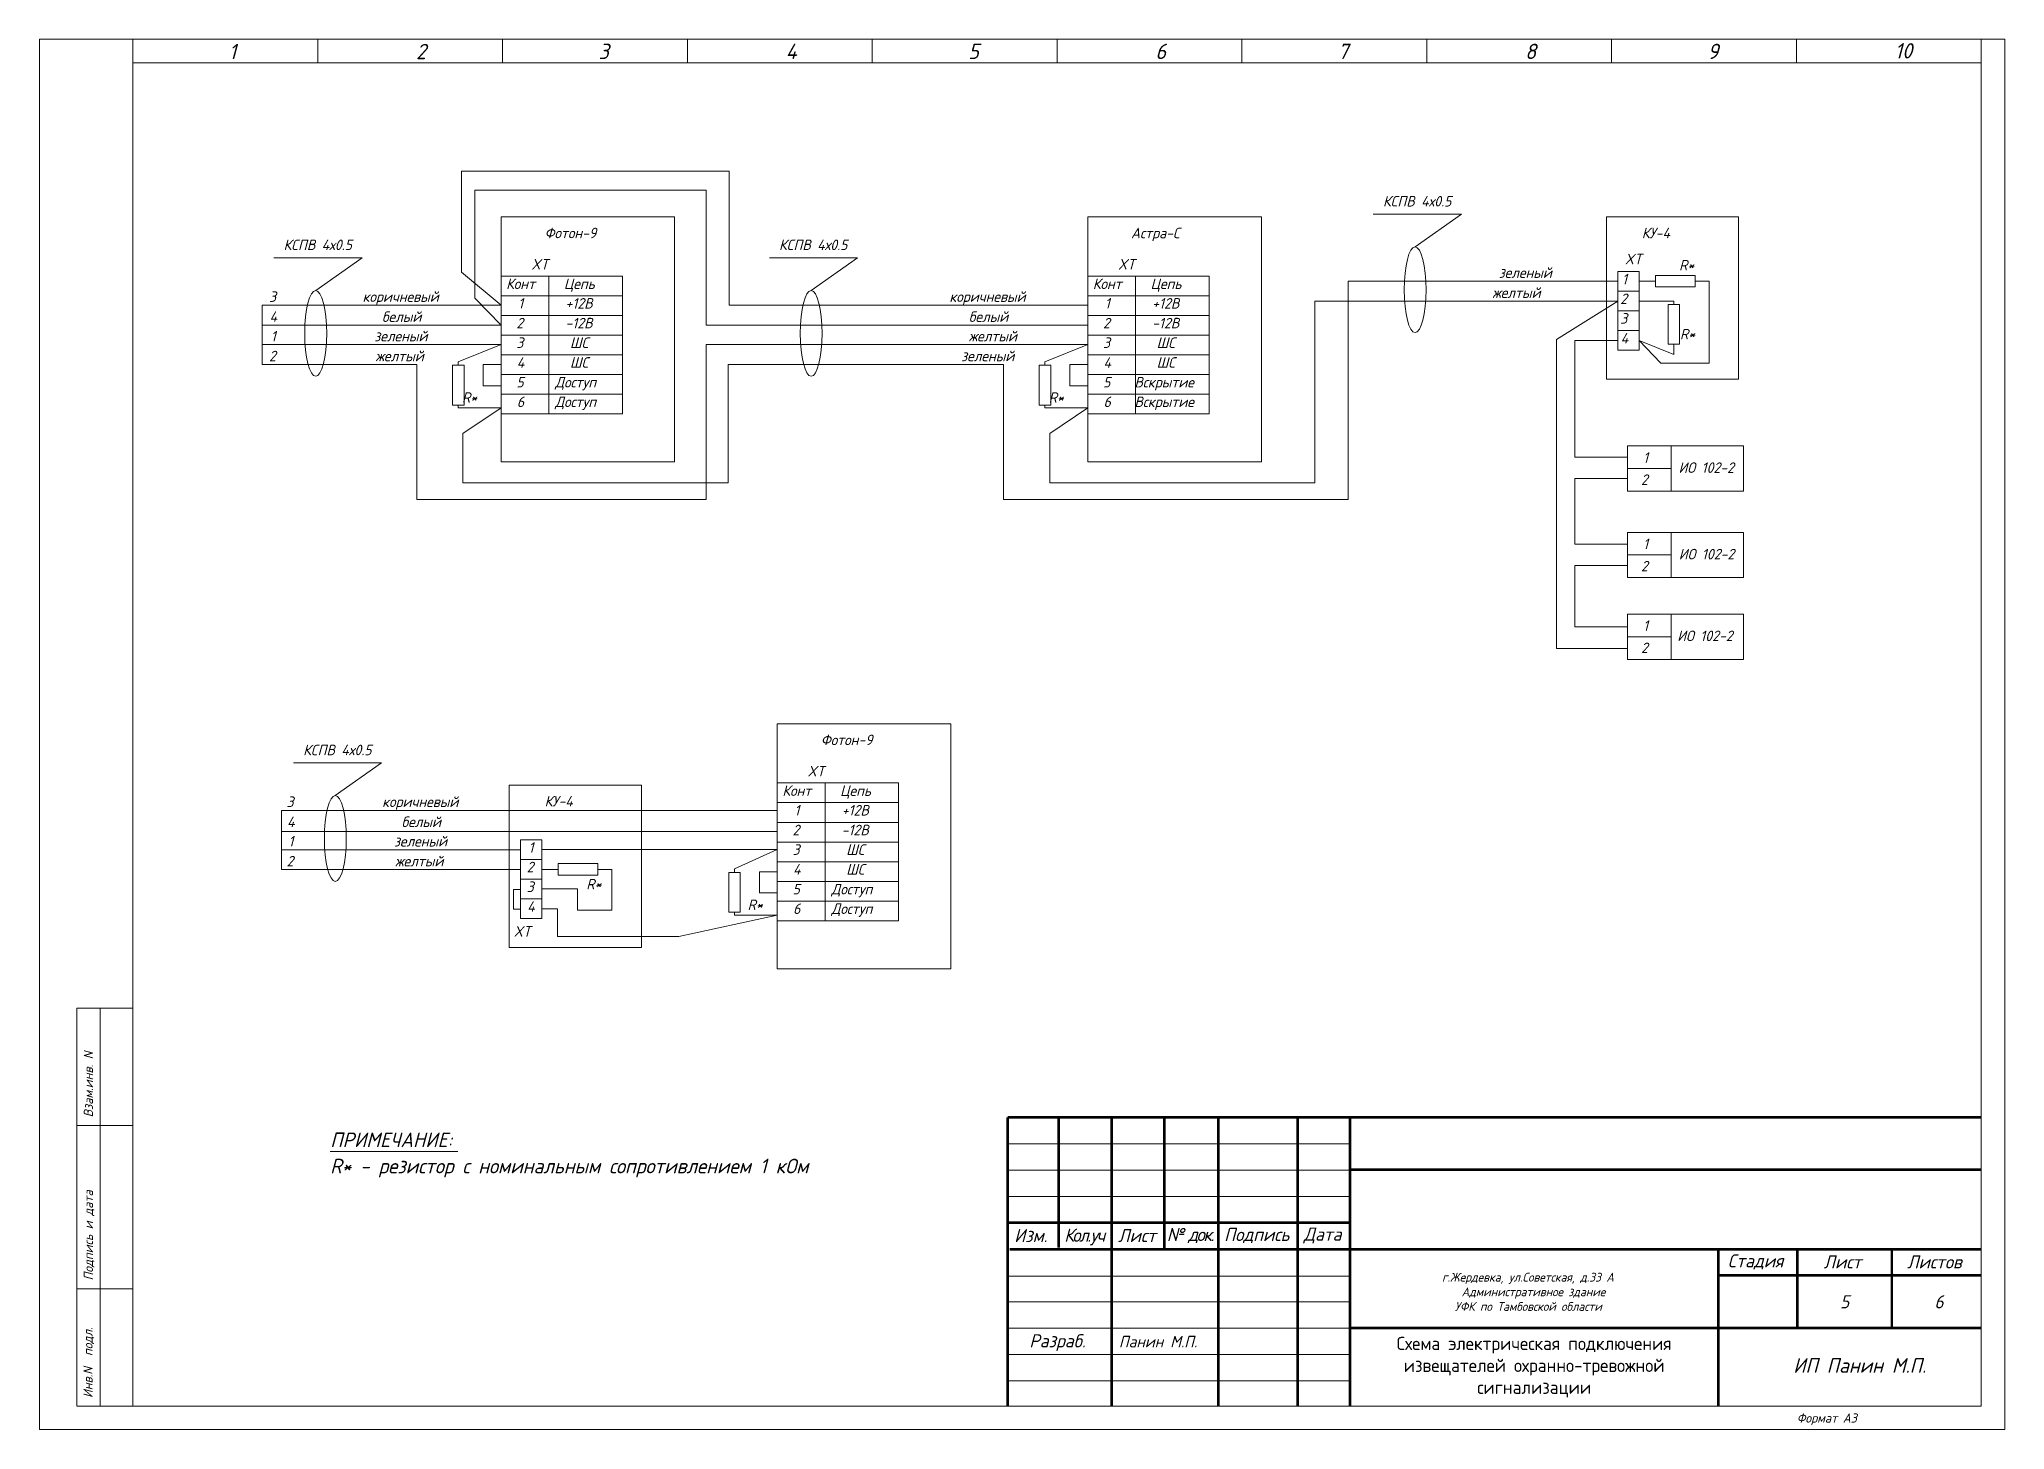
# Model space of a CAD drawing. Header units: inches. Extents: x 859 to 2631, y 393 to 1752.
# Drawn here: x 2486.8 to 2621.2, y 1148.6 to 1243.7 of the extents above; entities that cross this region are included whole.
import ezdxf

# ---------------------------------------------------------------- set-up
doc = ezdxf.new("R2010")
doc.units = ezdxf.units.IN
doc.header["$MEASUREMENT"] = 0
doc.linetypes.add('Caddy_Solid', pattern=[0])
doc.layers.add('DESC', color=7, linetype='Continuous')
doc.styles.get("Standard").update_dxf_attribs({"font": 'GOST_Common Italic_0.ttf'})

msp = doc.modelspace()

# ---------------------------------------------------------------- texts
at = {"layer": 'DESC', "lineweight": 15}
for s, height, p in [('1', 1.05, (2499.78, 1242.31)), ('2', 1.05, (2512.58, 1242.31)), ('3', 1.05, (2525.06, 1242.32)), ('4', 1.05, (2537.86, 1242.32)), ('5', 1.05, (2550.34, 1242.32)), ('6', 1.05, (2563.14, 1242.32)), ('7', 1.05, (2575.62, 1242.32)), ('8', 1.05, (2588.42, 1242.32)), ('9', 1.05, (2600.9, 1242.32)), ('10', 1.048, (2613.7, 1242.36)), ('Формат А3', 0.629, (2607, 1149.11))]:
    msp.add_text(s, height=height, dxfattribs=at).set_placement(p)
for s, p in [('Взам.инв. N', (2490.49, 1169.98)), ('Подпись и дата', (2490.49, 1158.83)), ('Инв.N  подл.', (2490.46, 1150.8))]:
    msp.add_text(s, height=0.6288, rotation=90, dxfattribs=at).set_placement(p)
at = {"layer": 'DESC', "color": 0, "lineweight": 15, "attachment_point": 1}
for s, width, heights, insert, char_height in [('КСПВ 4х0.5', 11.8019, [0.819], (2578.7, 1232.96), 0.72), ('КСПВ 4х0.5', 7.3081, [1.09], (2503.52, 1229.98), 0.72), ('\\pi2.981;Фотон-9', 9.8953, [1.61], (2518.39, 1230.79), 0.72), ('КСПВ 4х0.5', 9.4651, [1.09], (2537.4, 1229.98), 0.72), ('\\pi2.96136;Астра-С', 9.8953, [1.61], (2558.51, 1230.79), 0.72), ('\\pi2.78066;КУ-4', 7.7595, [1.61], (2593.62, 1230.79), 0.72), ('\\pi1.31405;XT', 2.603, [4.06], (2519.15, 1228.65), 0.72), ('\\pi1.31405;XT', 2.603, [4.06], (2559.27, 1228.65), 0.72), ('\\pi1.31405;XT', 2.603, [4.06], (2593.93, 1229.01), 0.72), ('\\pi0.80102;R*', 2.603, [4.06], (2598.15, 1228.59), 0.72), ('\\pi0.35132;Конт', 2.603, [4.06], (2518.39, 1227.32), 0.72), ('\\pi1.02068;Цепь', 4.1599, [4.06], (2521.67, 1227.32), 0.72), ('\\pi0.35132;Конт', 2.603, [4.06], (2558.51, 1227.32), 0.72), ('\\pi1.02068;Цепь', 4.1599, [4.06], (2561.79, 1227.32), 0.72), ('зеленый', 2.603, [0.786], (2586.62, 1228.08), 0.72), ('\\pi1.17084;1', 2.603, [4.06], (2593.88, 1227.64), 0.72), ('\\pi1.04621;3', 2.603, [0.786], (2501.48, 1226.44), 0.72), ('\\pi-1.32761;коричневый', 2.603, [0.786], (2510.25, 1226.44), 0.72), ('\\pi1.17084;1', 2.603, [4.06], (2518.39, 1225.98), 0.72), ('\\pi1.12649;+12В', 4.1599, [4.06], (2521.67, 1225.98), 0.72), ('\\pi-1.32761;коричневый', 2.603, [0.786], (2550.38, 1226.44), 0.72), ('\\pi1.17084;1', 2.603, [4.06], (2558.51, 1225.98), 0.72), ('\\pi1.12649;+12В', 4.1599, [4.06], (2561.79, 1225.98), 0.72), ('\\pi-0.43252;желтый', 2.603, [0.786], (2586.62, 1226.71), 0.72), ('\\pi1.04593;2', 2.603, [4.06], (2593.88, 1226.29), 0.72), ('\\pi1.07921;4', 2.603, [0.786], (2501.48, 1225.07), 0.72), ('белый', 2.603, [0.786], (2510.25, 1225.07), 0.72), ('\\pi1.04593;2', 2.603, [4.06], (2518.39, 1224.63), 0.72), ('\\pi1.12186;-12В', 4.1599, [4.06], (2521.67, 1224.63), 0.72), ('белый', 2.603, [0.786], (2550.38, 1225.07), 0.72), ('\\pi1.04593;2', 2.603, [4.06], (2558.51, 1224.63), 0.72), ('\\pi1.12186;-12В', 4.1599, [4.06], (2561.79, 1224.63), 0.72), ('\\pi1.04621;3', 2.603, [4.06], (2593.88, 1224.95), 0.72), ('\\pi1.17084;1', 2.603, [0.786], (2501.48, 1223.74), 0.72), ('\\pi-0.52088;зеленый', 2.603, [0.786], (2510.25, 1223.74), 0.72), ('\\pi1.04621;3', 2.603, [4.06], (2518.39, 1223.29), 0.72), ('\\pi1.43549;ШС', 4.1599, [4.06], (2521.67, 1223.29), 0.72), ('желтый', 2.603, [0.786], (2550.38, 1223.74), 0.72), ('\\pi1.04621;3', 2.603, [4.06], (2558.51, 1223.29), 0.72), ('\\pi1.43549;ШС', 4.1599, [4.06], (2561.79, 1223.29), 0.72), ('\\pi1.07921;4', 2.603, [4.06], (2593.88, 1223.6), 0.72), ('\\pi0.80102;R*', 2.603, [4.06], (2598.21, 1223.88), 0.72), ('\\pi1.04593;2', 2.603, [0.786], (2501.48, 1222.38), 0.72), ('\\pi-0.43252;желтый', 2.603, [0.786], (2510.25, 1222.38), 0.72), ('\\pi1.07921;4', 2.603, [4.06], (2518.39, 1221.94), 0.72), ('\\pi1.43549;ШС', 4.1599, [4.06], (2521.67, 1221.94), 0.72), ('\\pi-0.52088;зеленый', 2.603, [0.786], (2550.38, 1222.38), 0.72), ('\\pi1.07921;4', 2.603, [4.06], (2558.51, 1221.94), 0.72), ('\\pi1.43549;ШС', 4.1599, [4.06], (2561.79, 1221.94), 0.72), ('\\pi1.04839;5', 2.603, [4.06], (2518.39, 1220.59), 0.72), ('\\pi0.41768;Доступ', 4.1599, [4.06], (2521.67, 1220.59), 0.72), ('\\pi1.04839;5', 2.603, [4.06], (2558.51, 1220.59), 0.72), ('\\pi-0.08632;Вскрытие', 4.1599, [4.06], (2561.79, 1220.59), 0.72), ('\\pi0.80102;R*', 2.603, [4.06], (2514.92, 1219.54), 0.72), ('\\pi1.08384;6', 2.603, [4.06], (2518.39, 1219.25), 0.72), ('\\pi0.41768;Доступ', 4.1599, [4.06], (2521.67, 1219.25), 0.72), ('\\pi0.80102;R*', 2.603, [4.06], (2555.04, 1219.54), 0.72), ('\\pi1.08384;6', 2.603, [4.06], (2558.51, 1219.25), 0.72), ('\\pi-0.08632;Вскрытие', 4.1599, [4.06], (2561.79, 1219.25), 0.72), ('\\pi1.17084;1', 2.603, [4.06], (2595.32, 1215.44), 0.72), ('\\pi1.04593;2', 2.603, [4.06], (2595.3, 1213.93), 0.72), ('\\pi0.27252;ИО 102-2', 4.4347, [3.31], (2598.64, 1214.75), 0.72), ('\\pi1.17084;1', 2.603, [4.06], (2595.32, 1209.54), 0.72), ('\\pi0.27252;ИО 102-2', 4.4347, [3.31], (2598.66, 1208.84), 0.72), ('\\pi1.04593;2', 2.603, [4.06], (2595.3, 1208.02), 0.72), ('\\pi1.17084;1', 2.603, [4.06], (2595.32, 1203.95), 0.72), ('\\pi0.27252;ИО 102-2', 4.4347, [3.31], (2598.55, 1203.25), 0.72), ('\\pi1.04593;2', 2.603, [4.06], (2595.3, 1202.43), 0.72), ('\\pi2.981;Фотон-9', 9.8953, [1.61], (2537.28, 1196.14), 0.72), ('\\pi1.31405;XT', 2.603, [4.06], (2538.04, 1194), 0.72), ('\\pi0.35132;Конт', 2.603, [4.06], (2537.28, 1192.67), 0.72), ('\\pi1.02068;Цепь', 4.1599, [4.06], (2540.56, 1192.67), 0.72), ('\\pi1.04621;3', 2.603, [0.786], (2502.68, 1191.91), 0.72), ('\\pi-1.32761;коричневый', 2.603, [0.786], (2511.59, 1191.91), 0.72), ('\\pi2.78066;КУ-4', 7.7595, [1.61], (2518.59, 1191.95), 0.72), ('\\pi1.17084;1', 2.603, [4.06], (2537.28, 1191.33), 0.72), ('\\pi1.12649;+12В', 4.1599, [4.06], (2540.56, 1191.33), 0.72), ('\\pi1.07921;4', 2.603, [0.786], (2502.68, 1190.54), 0.72), ('белый', 2.603, [0.786], (2511.59, 1190.54), 0.72), ('\\pi1.04593;2', 2.603, [4.06], (2537.28, 1189.98), 0.72), ('\\pi1.12186;-12В', 4.1599, [4.06], (2540.56, 1189.98), 0.72), ('\\pi1.17084;1', 2.603, [0.786], (2502.68, 1189.21), 0.72), ('\\pi-0.52088;зеленый', 2.603, [0.786], (2511.59, 1189.21), 0.72), ('\\pi1.17084;1', 2.603, [4.06], (2519.1, 1188.79), 0.72), ('\\pi1.04621;3', 2.603, [4.06], (2537.28, 1188.64), 0.72), ('\\pi1.43549;ШС', 4.1599, [4.06], (2540.56, 1188.64), 0.72), ('\\pi1.04593;2', 2.603, [0.786], (2502.68, 1187.85), 0.72), ('\\pi-0.43252;желтый', 2.603, [0.786], (2511.59, 1187.85), 0.72), ('\\pi1.04593;2', 2.603, [4.06], (2519.1, 1187.45), 0.72), ('\\pi1.07921;4', 2.603, [4.06], (2537.28, 1187.29), 0.72), ('\\pi1.43549;ШС', 4.1599, [4.06], (2540.56, 1187.29), 0.72), ('\\pi1.04621;3', 2.603, [4.06], (2519.1, 1186.1), 0.72), ('\\pi0.80102;R*', 2.603, [4.06], (2523.42, 1186.28), 0.72), ('\\pi1.04839;5', 2.603, [4.06], (2537.28, 1185.94), 0.72), ('\\pi0.41768;Доступ', 4.1599, [4.06], (2540.56, 1185.94), 0.72), ('\\pi1.07921;4', 2.603, [4.06], (2519.1, 1184.75), 0.72), ('\\pi0.80102;R*', 2.603, [4.06], (2534.45, 1184.87), 0.72), ('\\pi1.08384;6', 2.603, [4.06], (2537.28, 1184.6), 0.72), ('\\pi0.41768;Доступ', 4.1599, [4.06], (2540.56, 1184.6), 0.72), ('\\pi1.31405;XT', 2.603, [4.06], (2517.95, 1183.05), 0.72), ('ПРИМЕЧАНИЕ:', 12.0546, [0.819], (2506.71, 1168.94), 1), ('R* - резистор с номинальным сопротивлением 1 кОм', 34.4536, [0.857], (2506.71, 1167.15), 1), ('\\pi23.39435;г.Жердевка, ул.Советская, д.33 А\\P\\pi24.36617; Административное здание \\P\\pi24.27003;УФК по Тамбовской области', 59.1919, [0], (2559.35, 1159.35), 0.6)]:
    msp.add_mtext_dynamic_manual_height_columns(s, width=width, gutter_width=1, heights=heights, dxfattribs=dict(at, insert=insert, char_height=char_height))
at = {"layer": 'DESC', "color": 0, "lineweight": 15}
note = msp.add_mtext_dynamic_manual_height_columns('КСПВ ', width=4.7916, gutter_width=1, heights=[0.819, 0], dxfattribs=dict(at, insert=(2504.86, 1195.45), char_height=0.72, attachment_point=1))
for column, words in zip(note.columns.linked_columns, ['4х0.5']):
    column.text = words
at = {"layer": 'DESC', "color": 0, "lineweight": 15, "char_height": 0.9, "attachment_point": 5}
for s, insert, width in [('Изм.', (2554.62, 1161.9), 3.4805), ('{\\T0.85;Кол.уч}', (2558.26, 1161.8), 3.6119), ('Лист', (2561.88, 1161.9), 3.6273), ('{\\T0.85;№ док.}', (2565.53, 1161.9), 3.6803), ('Подпись', (2570.07, 1161.9), 5.4), ('Дата', (2574.57, 1161.9), 3.6), ('Стадия', (2604.18, 1160.1), 5.4), ('Лист', (2610.12, 1160.1), 6.48), ('Листов', (2616.41, 1160.1), 6.0943), ('5', (2610.27, 1157.37), 6.4543), ('6', (2616.72, 1157.37), 6.4543), ('Разраб.', (2556.44, 1154.58), 7.0924)]:
    msp.add_mtext(s, dxfattribs=dict(at, insert=insert, width=width))
at = {"layer": 'DESC', "lineweight": 15, "attachment_point": 5}
for s, insert, char_height, width in [('Панин М.П.', (2563.32, 1154.65), 0.787, 6.3), ('{\\fGOST Common|b0|i0|c204|p34;Схема электрическая подключения извещателей охранно-тревожной сигнализации}', (2589.04, 1152.9), 0.9, 25.2)]:
    msp.add_mtext(s, dxfattribs=dict(at, insert=insert, char_height=char_height, width=width))
at = {"layer": 'DESC', "lineweight": 15, "insert": (2601.95, 1153.52), "char_height": 1, "attachment_point": 1}
msp.add_mtext_dynamic_manual_height_columns('\\pi4.80835;ИП Панин М.П.', width=17.9743, gutter_width=1, heights=[1.74], dxfattribs=at)

# ---------------------------------------------------------------- linework, layer by layer
at = {"layer": 'DESC', "linetype": 'Caddy_Solid', "lineweight": 15}
for p, q in [((2493.22, 1242.07), (2493.22, 1243.67)), ((2505.86, 1242.07), (2505.86, 1243.67)), ((2518.5, 1242.07), (2518.5, 1243.67)), ((2531.14, 1242.07), (2531.14, 1243.67)), ((2543.78, 1242.07), (2543.78, 1243.67)), ((2556.42, 1242.07), (2556.42, 1243.67)), ((2569.06, 1242.07), (2569.06, 1243.67)), ((2581.7, 1242.07), (2581.7, 1243.67)), ((2594.34, 1242.07), (2594.34, 1243.67)), ((2606.98, 1242.07), (2606.98, 1243.67)), ((2619.62, 1242.07), (2619.62, 1243.67)), ((2493.22, 1242.05), (2619.62, 1242.05)), ((2493.22, 1242.05), (2493.22, 1150.23)), ((2619.62, 1242.05), (2619.62, 1150.23)), ((2489.38, 1150.25), (2489.38, 1177.45)), ((2489.38, 1177.45), (2493.22, 1177.45)), ((2490.98, 1177.45), (2490.98, 1150.25)), ((2489.38, 1169.43), (2493.22, 1169.43)), ((2489.38, 1158.25), (2493.22, 1158.25)), ((2619.62, 1150.23), (2489.38, 1150.23))]:
    msp.add_line(p, q, dxfattribs=at)
at = {"layer": 'DESC', "color": 0, "lineweight": 15}
for p, q in [((2515.68, 1227.76), (2515.68, 1234.66)), ((2515.68, 1234.66), (2533.99, 1234.66)), ((2533.99, 1234.66), (2533.99, 1225.49)), ((2516.6, 1225.97), (2516.6, 1233.35)), ((2516.6, 1233.35), (2532.41, 1233.35)), ((2532.41, 1233.35), (2532.41, 1224.13)), ((2584.07, 1231.72), (2578.04, 1231.72)), ((2580.9, 1229.49), (2584.07, 1231.72)), ((2508.89, 1228.74), (2502.86, 1228.74)), ((2505.72, 1226.5), (2508.89, 1228.74)), ((2542.77, 1228.74), (2536.75, 1228.74)), ((2539.6, 1226.5), (2542.77, 1228.74)), ((2518.39, 1225.49), (2515.68, 1227.76)), ((2518.39, 1227.48), (2521.67, 1227.48)), ((2521.67, 1227.48), (2521.67, 1226.14)), ((2521.67, 1227.48), (2526.69, 1227.48)), ((2526.69, 1227.48), (2526.69, 1226.14)), ((2558.51, 1227.48), (2561.79, 1227.48)), ((2561.79, 1227.48), (2561.79, 1226.14)), ((2561.79, 1227.48), (2566.82, 1227.48)), ((2566.82, 1227.48), (2566.82, 1226.14)), ((2576.32, 1212.22), (2576.32, 1227.13)), ((2576.32, 1227.13), (2583.26, 1227.13)), ((2594.76, 1227.13), (2583.26, 1227.13)), ((2594.76, 1227.8), (2596.22, 1227.8)), ((2594.76, 1227.8), (2594.76, 1222.42)), ((2596.22, 1227.8), (2596.22, 1226.45)), ((2597.15, 1227.13), (2596.22, 1227.13)), ((2597.33, 1227.13), (2597.15, 1227.13)), ((2600.05, 1227.52), (2597.33, 1227.52)), ((2597.33, 1227.52), (2597.33, 1226.74)), ((2600.05, 1226.74), (2600.05, 1227.52)), ((2600.05, 1227.13), (2600.29, 1227.13)), ((2600.29, 1227.13), (2601.01, 1227.13)), ((2601.01, 1227.13), (2601.01, 1221.54)), ((2518.39, 1224.13), (2516.6, 1225.97)), ((2521.67, 1226.14), (2518.39, 1226.14)), ((2518.39, 1226.14), (2521.67, 1226.14)), ((2526.69, 1226.14), (2521.67, 1226.14)), ((2521.67, 1226.14), (2521.67, 1224.79)), ((2521.67, 1226.14), (2526.69, 1226.14)), ((2526.69, 1226.14), (2526.69, 1224.79)), ((2561.79, 1226.14), (2558.51, 1226.14)), ((2558.51, 1226.14), (2561.79, 1226.14)), ((2566.82, 1226.14), (2561.79, 1226.14)), ((2561.79, 1226.14), (2561.79, 1224.79)), ((2561.79, 1226.14), (2566.82, 1226.14)), ((2566.82, 1226.14), (2566.82, 1224.79)), ((2574.05, 1213.36), (2574.05, 1225.77)), ((2574.05, 1225.77), (2583.26, 1225.77)), ((2594.76, 1225.77), (2583.26, 1225.77)), ((2594.76, 1225.77), (2590.57, 1223.16)), ((2596.22, 1226.45), (2594.76, 1226.45)), ((2594.76, 1226.45), (2596.22, 1226.45)), ((2596.22, 1226.45), (2596.22, 1225.11)), ((2596.22, 1225.78), (2598.59, 1225.78)), ((2597.33, 1226.74), (2600.05, 1226.74)), ((2598.59, 1225.78), (2598.59, 1225.72)), ((2598.59, 1225.55), (2598.59, 1225.73)), ((2518.39, 1225.49), (2502.05, 1225.49)), ((2502.05, 1225.49), (2502.05, 1221.44)), ((2521.67, 1224.79), (2518.39, 1224.79)), ((2518.39, 1224.79), (2521.67, 1224.79)), ((2526.69, 1224.79), (2521.67, 1224.79)), ((2521.67, 1224.79), (2521.67, 1223.45)), ((2521.67, 1224.79), (2526.69, 1224.79)), ((2526.69, 1224.79), (2526.69, 1223.45)), ((2533.99, 1225.49), (2547.02, 1225.49)), ((2558.51, 1225.49), (2547.02, 1225.49)), ((2561.79, 1224.79), (2558.51, 1224.79)), ((2558.51, 1224.79), (2561.79, 1224.79)), ((2566.82, 1224.79), (2561.79, 1224.79)), ((2561.79, 1224.79), (2561.79, 1223.45)), ((2561.79, 1224.79), (2566.82, 1224.79)), ((2566.82, 1224.79), (2566.82, 1223.45)), ((2596.22, 1225.11), (2594.76, 1225.11)), ((2594.76, 1225.11), (2596.22, 1225.11)), ((2596.22, 1225.11), (2596.22, 1223.76)), ((2598.98, 1225.55), (2598.2, 1225.55)), ((2598.2, 1225.55), (2598.2, 1222.83)), ((2598.98, 1222.83), (2598.98, 1225.55)), ((2518.39, 1224.13), (2502.05, 1224.13)), ((2521.67, 1223.45), (2518.39, 1223.45)), ((2518.39, 1223.45), (2521.67, 1223.45)), ((2526.69, 1223.45), (2521.67, 1223.45)), ((2521.67, 1223.45), (2521.67, 1222.1)), ((2521.67, 1223.45), (2526.69, 1223.45)), ((2526.69, 1223.45), (2526.69, 1222.1)), ((2532.41, 1224.13), (2547.41, 1224.13)), ((2558.51, 1224.13), (2547.02, 1224.13)), ((2561.79, 1223.45), (2558.51, 1223.45)), ((2558.51, 1223.45), (2561.79, 1223.45)), ((2566.82, 1223.45), (2561.79, 1223.45)), ((2561.79, 1223.45), (2561.79, 1222.1)), ((2561.79, 1223.45), (2566.82, 1223.45)), ((2566.82, 1223.45), (2566.82, 1222.1)), ((2590.57, 1223.16), (2590.57, 1202.03)), ((2591.82, 1215.11), (2591.82, 1223.09)), ((2591.82, 1223.09), (2594.76, 1223.09)), ((2596.22, 1223.76), (2594.76, 1223.76)), ((2594.76, 1223.76), (2596.22, 1223.76)), ((2596.22, 1223.76), (2596.22, 1222.42)), ((2597.7, 1221.54), (2596.22, 1223.09)), ((2598.59, 1222.13), (2596.22, 1223.09)), ((2518.39, 1222.8), (2502.05, 1222.8)), ((2515.47, 1221.63), (2518.39, 1222.8)), ((2521.67, 1222.1), (2518.39, 1222.1)), ((2518.39, 1222.1), (2521.67, 1222.1)), ((2526.69, 1222.1), (2521.67, 1222.1)), ((2521.67, 1222.1), (2521.67, 1220.75)), ((2521.67, 1222.1), (2526.69, 1222.1)), ((2526.69, 1222.1), (2526.69, 1220.75)), ((2532.41, 1212.22), (2532.41, 1222.8)), ((2532.41, 1222.8), (2547.02, 1222.8)), ((2558.51, 1222.8), (2547.02, 1222.8)), ((2555.59, 1221.63), (2558.51, 1222.8)), ((2561.79, 1222.1), (2558.51, 1222.1)), ((2558.51, 1222.1), (2561.79, 1222.1)), ((2566.82, 1222.1), (2561.79, 1222.1)), ((2561.79, 1222.1), (2561.79, 1220.75)), ((2561.79, 1222.1), (2566.82, 1222.1)), ((2566.82, 1222.1), (2566.82, 1220.75)), ((2594.76, 1222.42), (2596.22, 1222.42)), ((2598.2, 1222.83), (2598.98, 1222.83)), ((2598.59, 1222.83), (2598.59, 1222.59)), ((2598.59, 1222.59), (2598.59, 1222.13)), ((2512.64, 1221.44), (2502.05, 1221.44)), ((2512.64, 1221.44), (2512.64, 1212.22)), ((2515.07, 1221.39), (2515.07, 1218.67)), ((2515.86, 1221.39), (2515.07, 1221.39)), ((2515.47, 1221.39), (2515.47, 1221.63)), ((2515.86, 1218.67), (2515.86, 1221.39)), ((2518.39, 1221.44), (2517.17, 1221.44)), ((2517.17, 1221.44), (2517.17, 1219.99)), ((2521.67, 1220.75), (2518.39, 1220.75)), ((2518.39, 1220.75), (2521.67, 1220.75)), ((2526.69, 1220.75), (2521.67, 1220.75)), ((2521.67, 1220.75), (2521.67, 1219.41)), ((2521.67, 1220.75), (2526.69, 1220.75)), ((2526.69, 1220.75), (2526.69, 1219.41)), ((2533.93, 1213.36), (2533.93, 1221.44)), ((2533.93, 1221.44), (2547.02, 1221.44)), ((2552.76, 1221.44), (2547.02, 1221.44)), ((2552.76, 1221.44), (2552.76, 1212.22)), ((2555.2, 1221.39), (2555.2, 1218.67)), ((2555.98, 1221.39), (2555.2, 1221.39)), ((2555.59, 1221.39), (2555.59, 1221.63)), ((2555.98, 1218.67), (2555.98, 1221.39)), ((2558.51, 1221.44), (2557.3, 1221.44)), ((2557.3, 1221.44), (2557.3, 1219.99)), ((2561.79, 1220.75), (2558.51, 1220.75)), ((2558.51, 1220.75), (2561.79, 1220.75)), ((2566.82, 1220.75), (2561.79, 1220.75)), ((2561.79, 1220.75), (2561.79, 1219.41)), ((2561.79, 1220.75), (2566.82, 1220.75)), ((2566.82, 1220.75), (2566.82, 1219.41)), ((2601.01, 1221.54), (2597.7, 1221.54)), ((2517.17, 1219.99), (2518.39, 1219.99)), ((2521.67, 1219.41), (2518.39, 1219.41)), ((2518.39, 1219.41), (2521.67, 1219.41)), ((2526.69, 1219.41), (2521.67, 1219.41)), ((2521.67, 1219.41), (2521.67, 1218.06)), ((2521.67, 1219.41), (2526.69, 1219.41)), ((2526.69, 1219.41), (2526.69, 1218.06)), ((2557.3, 1219.99), (2558.51, 1219.99)), ((2561.79, 1219.41), (2558.51, 1219.41)), ((2558.51, 1219.41), (2561.79, 1219.41)), ((2566.82, 1219.41), (2561.79, 1219.41)), ((2561.79, 1219.41), (2561.79, 1218.06)), ((2561.79, 1219.41), (2566.82, 1219.41)), ((2566.82, 1219.41), (2566.82, 1218.06)), ((2515.07, 1218.67), (2515.86, 1218.67)), ((2515.47, 1218.67), (2515.47, 1218.48)), ((2515.47, 1218.48), (2518.39, 1218.48)), ((2518.39, 1218.48), (2515.78, 1216.72)), ((2521.67, 1218.06), (2518.39, 1218.06)), ((2526.69, 1218.06), (2521.67, 1218.06)), ((2555.2, 1218.67), (2555.98, 1218.67)), ((2555.59, 1218.67), (2555.59, 1218.48)), ((2555.59, 1218.48), (2558.51, 1218.48)), ((2558.51, 1218.48), (2555.91, 1216.72)), ((2561.79, 1218.06), (2558.51, 1218.06)), ((2566.82, 1218.06), (2561.79, 1218.06)), ((2515.78, 1216.72), (2515.78, 1213.36)), ((2555.91, 1216.72), (2555.91, 1213.36)), ((2595.43, 1215.11), (2591.82, 1215.11)), ((2591.82, 1209.15), (2591.82, 1213.65)), ((2591.82, 1213.65), (2595.43, 1213.65)), ((2595.43, 1214.32), (2598.4, 1214.32)), ((2515.78, 1213.36), (2533.93, 1213.36)), ((2555.91, 1213.36), (2574.05, 1213.36)), ((2512.64, 1212.22), (2532.41, 1212.22)), ((2552.76, 1212.22), (2576.32, 1212.22)), ((2595.43, 1209.15), (2591.82, 1209.15)), ((2595.43, 1208.42), (2598.4, 1208.42)), ((2591.82, 1203.51), (2591.82, 1207.69)), ((2591.82, 1207.69), (2595.43, 1207.69)), ((2595.43, 1203.51), (2591.82, 1203.51)), ((2590.57, 1202.03), (2595.43, 1202.03)), ((2595.43, 1202.83), (2598.4, 1202.83)), ((2510.22, 1194.21), (2504.2, 1194.21)), ((2507.06, 1191.97), (2510.22, 1194.21)), ((2537.28, 1192.84), (2540.56, 1192.84)), ((2540.56, 1192.84), (2540.56, 1191.49)), ((2540.56, 1192.84), (2545.58, 1192.84)), ((2545.58, 1192.84), (2545.58, 1191.49)), ((2537.28, 1190.96), (2503.39, 1190.96)), ((2503.39, 1190.96), (2503.39, 1186.91)), ((2540.56, 1191.49), (2537.28, 1191.49)), ((2537.28, 1191.49), (2540.56, 1191.49)), ((2545.58, 1191.49), (2540.56, 1191.49)), ((2540.56, 1191.49), (2540.56, 1190.14)), ((2540.56, 1191.49), (2545.58, 1191.49)), ((2545.58, 1191.49), (2545.58, 1190.14)), ((2537.28, 1189.52), (2503.39, 1189.52)), ((2540.56, 1190.14), (2537.28, 1190.14)), ((2537.28, 1190.14), (2540.56, 1190.14)), ((2545.58, 1190.14), (2540.56, 1190.14)), ((2540.56, 1190.14), (2540.56, 1188.8)), ((2540.56, 1190.14), (2545.58, 1190.14)), ((2545.58, 1190.14), (2545.58, 1188.8)), ((2519.73, 1188.27), (2503.39, 1188.27)), ((2519.73, 1188.95), (2521.19, 1188.95)), ((2519.73, 1188.95), (2519.73, 1183.57)), ((2521.19, 1188.95), (2521.19, 1187.61)), ((2521.19, 1188.28), (2537.28, 1188.28)), ((2534.36, 1186.96), (2537.28, 1188.28)), ((2540.56, 1188.8), (2537.28, 1188.8)), ((2537.28, 1188.8), (2540.56, 1188.8)), ((2545.58, 1188.8), (2540.56, 1188.8)), ((2540.56, 1188.8), (2540.56, 1187.45)), ((2540.56, 1188.8), (2545.58, 1188.8)), ((2545.58, 1188.8), (2545.58, 1187.45)), ((2519.73, 1186.91), (2503.39, 1186.91)), ((2521.19, 1187.61), (2519.73, 1187.61)), ((2519.73, 1187.61), (2521.19, 1187.61)), ((2521.19, 1187.61), (2521.19, 1186.26)), ((2522.11, 1186.93), (2521.19, 1186.93)), ((2522.3, 1186.93), (2522.11, 1186.93)), ((2525.02, 1187.33), (2522.3, 1187.33)), ((2522.3, 1187.33), (2522.3, 1186.54)), ((2525.02, 1186.54), (2525.02, 1187.33)), ((2525.02, 1186.93), (2525.26, 1186.93)), ((2525.26, 1186.93), (2525.98, 1186.93)), ((2525.98, 1186.93), (2525.98, 1184.14)), ((2534.36, 1186.72), (2534.36, 1186.96)), ((2537.28, 1186.77), (2536.06, 1186.77)), ((2536.06, 1186.77), (2536.06, 1185.33)), ((2540.56, 1187.45), (2537.28, 1187.45)), ((2537.28, 1187.45), (2540.56, 1187.45)), ((2545.58, 1187.45), (2540.56, 1187.45)), ((2540.56, 1187.45), (2540.56, 1186.1)), ((2540.56, 1187.45), (2545.58, 1187.45)), ((2545.58, 1187.45), (2545.58, 1186.1)), ((2519.73, 1185.56), (2519.24, 1185.56)), ((2519.24, 1185.56), (2519.24, 1184.21)), ((2521.19, 1186.26), (2519.73, 1186.26)), ((2519.73, 1186.26), (2521.19, 1186.26)), ((2521.19, 1186.26), (2521.19, 1184.91)), ((2523.62, 1185.59), (2521.19, 1185.59)), ((2522.3, 1186.54), (2525.02, 1186.54)), ((2523.62, 1184.14), (2523.62, 1185.59)), ((2533.96, 1186.72), (2533.96, 1184)), ((2534.75, 1186.72), (2533.96, 1186.72)), ((2534.75, 1184), (2534.75, 1186.72)), ((2540.56, 1186.1), (2537.28, 1186.1)), ((2537.28, 1186.1), (2540.56, 1186.1)), ((2545.58, 1186.1), (2540.56, 1186.1)), ((2540.56, 1186.1), (2540.56, 1184.76)), ((2540.56, 1186.1), (2545.58, 1186.1)), ((2545.58, 1186.1), (2545.58, 1184.76)), ((2519.24, 1184.21), (2519.73, 1184.21)), ((2521.19, 1184.91), (2519.73, 1184.91)), ((2519.73, 1184.91), (2521.19, 1184.91)), ((2521.19, 1184.91), (2521.19, 1183.57)), ((2521.19, 1184.24), (2522.26, 1184.24)), ((2522.26, 1184.24), (2522.26, 1182.35)), ((2525.98, 1184.14), (2523.62, 1184.14)), ((2536.06, 1185.33), (2537.28, 1185.33)), ((2540.56, 1184.76), (2537.28, 1184.76)), ((2537.28, 1184.76), (2540.56, 1184.76)), ((2545.58, 1184.76), (2540.56, 1184.76)), ((2540.56, 1184.76), (2540.56, 1183.41)), ((2540.56, 1184.76), (2545.58, 1184.76)), ((2545.58, 1184.76), (2545.58, 1183.41)), ((2519.73, 1183.57), (2521.19, 1183.57)), ((2530.56, 1182.35), (2537.28, 1183.81)), ((2533.96, 1184), (2534.75, 1184)), ((2534.36, 1184), (2534.36, 1183.81)), ((2534.36, 1183.81), (2537.28, 1183.81)), ((2540.56, 1183.41), (2537.28, 1183.41)), ((2545.58, 1183.41), (2540.56, 1183.41)), ((2522.26, 1182.35), (2530.56, 1182.35)), ((2506.71, 1167.64), (2515.43, 1167.64))]:
    msp.add_line(p, q, dxfattribs=at)
at = {"layer": 'DESC', "color": 7, "lineweight": 15}
for p, q in [((2553.04, 1168.17), (2576.44, 1168.17)), ((2553.04, 1166.37), (2576.44, 1166.37)), ((2553.04, 1157.37), (2576.44, 1157.37)), ((2553.04, 1155.57), (2576.44, 1155.57)), ((2553.04, 1153.77), (2576.44, 1153.77)), ((2553.02, 1151.97), (2576.44, 1151.97))]:
    msp.add_line(p, q, dxfattribs=at)
at = {"layer": 'DESC', "color": 7, "linetype": 'Continuous', "lineweight": 15}
for p, q in [((2553.11, 1164.57), (2576.47, 1164.57)), ((2553.11, 1159.13), (2576.37, 1159.13))]:
    msp.add_line(p, q, dxfattribs=at)
at = {"layer": 'DESC', "lineweight": 15}
msp.add_lwpolyline([(2486.82, 1148.63), (2621.22, 1148.63), (2621.22, 1243.67), (2486.82, 1243.67)], close=True, dxfattribs=at)
at = {"layer": 'DESC', "color": 0, "lineweight": 15}
for points in [[(2518.39, 1231.53), (2530.26, 1231.53), (2530.26, 1214.79), (2518.39, 1214.79)], [(2558.51, 1231.53), (2570.39, 1231.53), (2570.39, 1214.79), (2558.51, 1214.79)], [(2593.98, 1220.43), (2603.02, 1220.43), (2603.02, 1231.53), (2593.98, 1231.53)], [(2595.43, 1215.87), (2603.36, 1215.87), (2603.36, 1212.78), (2595.43, 1212.78)], [(2595.43, 1215.87), (2598.4, 1215.87), (2598.4, 1212.78), (2595.43, 1212.78)], [(2595.43, 1209.96), (2603.36, 1209.96), (2603.36, 1206.87), (2595.43, 1206.87)], [(2595.43, 1209.96), (2598.4, 1209.96), (2598.4, 1206.87), (2595.43, 1206.87)], [(2595.43, 1204.37), (2603.36, 1204.37), (2603.36, 1201.28), (2595.43, 1201.28)], [(2595.43, 1204.37), (2598.4, 1204.37), (2598.4, 1201.28), (2595.43, 1201.28)], [(2537.28, 1196.88), (2549.15, 1196.88), (2549.15, 1180.14), (2537.28, 1180.14)], [(2518.95, 1181.58), (2527.99, 1181.58), (2527.99, 1192.68), (2518.95, 1192.68)]]:
    msp.add_lwpolyline(points, close=True, dxfattribs=at)
at = {"layer": 'DESC', "color": 7, "lineweight": 15}
for points, const_width in [([(2553.04, 1169.97), (2619.62, 1169.97)], 0.18), ([(2553.04, 1169.97), (2553.04, 1150.23)], 0.18), ([(2560.14, 1169.97), (2560.14, 1150.23)], 0.18), ([(2567.44, 1169.97), (2567.44, 1150.23)], 0.18), ([(2572.87, 1169.92), (2572.87, 1150.23)], 0.18), ([(2576.44, 1169.97), (2576.44, 1150.23)], 0.18), ([(2576.45, 1166.4), (2619.62, 1166.4)], 0.18), ([(2553.04, 1162.77), (2576.44, 1162.77)], 0.18), ([(2601.64, 1160.94), (2601.64, 1150.23)], 0.18), ([(2607.04, 1160.94), (2607.04, 1155.57)], 0.18), ([(2576.44, 1159.17), (2576.44, 1159.17)], 0.072), ([(2601.64, 1159.17), (2619.62, 1159.17)], 0.18), ([(2576.44, 1155.57), (2619.62, 1155.57)], 0.18)]:
    msp.add_lwpolyline(points, dxfattribs=dict(at, const_width=const_width))
at = {"layer": 'DESC', "color": 7, "linetype": 'Continuous', "lineweight": 15, "const_width": 0.18}
for points in [[(2556.52, 1161.06), (2556.52, 1169.97)], [(2563.76, 1160.96), (2563.76, 1169.97)], [(2553.17, 1160.96), (2619.62, 1160.96)]]:
    msp.add_lwpolyline(points, dxfattribs=at)
at = {"layer": 'DESC', "linetype": 'Continuous', "lineweight": 15, "const_width": 0.18}
msp.add_lwpolyline([(2613.5, 1160.96), (2613.5, 1155.57)], dxfattribs=at)
at = {"layer": 'DESC', "color": 0, "lineweight": 15}
for centre in [(2580.9, 1226.55), (2505.72, 1223.57), (2539.6, 1223.57), (2507.06, 1189.04)]:
    msp.add_ellipse(centre, major_axis=(0, -2.93), ratio=0.255671, dxfattribs=at)

msp.set_redraw_order([(e.dxf.handle, doc.entitydb.next_handle()) for e in msp.query("TEXT MTEXT ATTDEF DIMENSION ARC_DIMENSION")])  # texts and dimensions are drawn at this point

doc.saveas('drawing.dxf')
